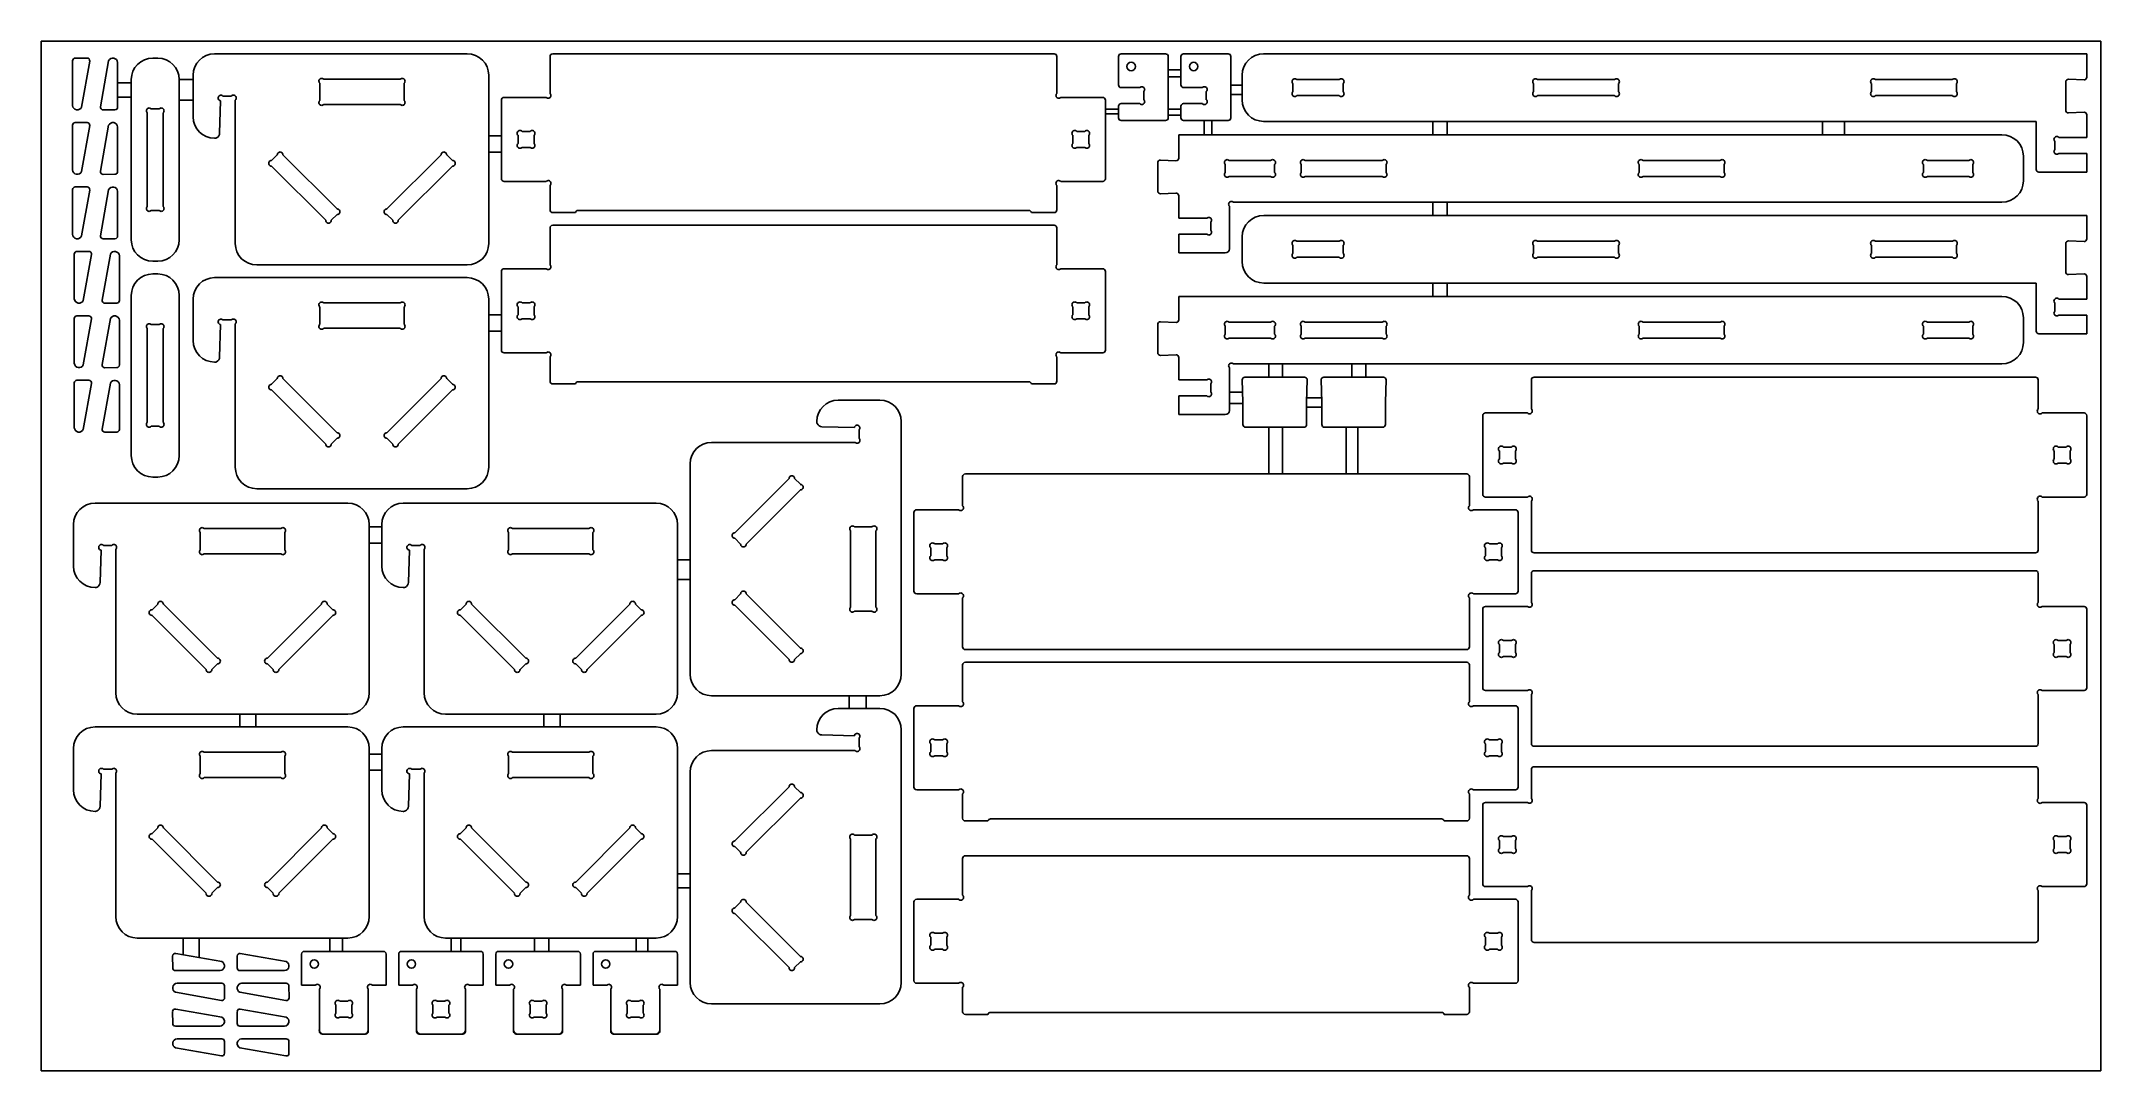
# Model space of a CAD drawing. Extents: x -328.4 to -232.4, y 386 to 434.
import ezdxf

# ---------------------------------------------------------------- set-up
doc = ezdxf.new("R2010")
doc.units = 0
doc.header["$MEASUREMENT"] = 0
doc.layers.get('0').update_dxf_attribs({"linetype": 'CONTINUOUS'})

msp = doc.modelspace()

# ---------------------------------------------------------------- linework, layer by layer
at = {"color": 116, "linetype": 'CONTINUOUS'}
for p, q in [((-328.369, 386.005), (-328.369, 434.005)), ((-328.369, 434.005), (-232.369, 434.005)), ((-232.369, 386.005), (-232.369, 434.005)), ((-328.369, 386.005), (-232.369, 386.005))]:
    msp.add_line(p, q, dxfattribs=at)
for p, q in [((-326.907, 433.093), (-326.907, 431.006)), ((-326.232, 433.22), (-326.783, 433.218)), ((-326.486, 430.932), (-326.109, 433.073)), ((-325.226, 433.089), (-325.604, 430.947)), ((-324.805, 430.928), (-324.805, 433.015)), ((-326.907, 430.088), (-326.907, 428.002)), ((-326.232, 430.216), (-326.783, 430.213)), ((-325.226, 430.084), (-325.604, 427.943)), ((-325.48, 430.8), (-324.93, 430.803)), ((-326.486, 427.927), (-326.109, 430.069)), ((-324.805, 427.924), (-324.805, 430.01)), ((-326.232, 427.211), (-326.783, 427.209)), ((-325.48, 427.796), (-324.93, 427.799)), ((-326.907, 427.084), (-326.907, 424.997)), ((-326.486, 424.923), (-326.109, 427.065)), ((-325.226, 427.08), (-325.604, 424.938)), ((-324.805, 424.919), (-324.805, 427.006)), ((-325.48, 424.792), (-324.93, 424.794)), ((-326.826, 424.08), (-326.826, 421.993)), ((-326.151, 424.207), (-326.702, 424.205)), ((-326.405, 421.919), (-326.027, 424.06)), ((-325.145, 424.076), (-325.523, 421.934)), ((-324.724, 421.915), (-324.724, 424.002)), ((-325.399, 421.787), (-324.848, 421.79)), ((-326.826, 421.075), (-326.826, 418.989)), ((-326.151, 421.203), (-326.702, 421.2)), ((-326.405, 418.914), (-326.027, 421.056)), ((-325.145, 421.071), (-325.523, 418.93)), ((-324.724, 418.911), (-324.724, 420.997)), ((-325.399, 418.783), (-324.848, 418.786)), ((-326.826, 418.071), (-326.826, 415.984)), ((-326.151, 418.198), (-326.702, 418.196)), ((-326.405, 415.91), (-326.027, 418.052)), ((-325.145, 418.067), (-325.523, 415.925)), ((-324.724, 415.906), (-324.724, 417.993)), ((-325.399, 415.779), (-324.848, 415.781)), ((-322.241, 391.351), (-322.239, 390.801)), ((-319.953, 391.097), (-322.094, 391.475)), ((-319.237, 391.351), (-319.235, 390.801)), ((-316.949, 391.097), (-319.091, 391.475)), ((-322.114, 390.676), (-320.027, 390.676)), ((-319.949, 390.086), (-322.036, 390.086)), ((-319.821, 389.411), (-319.824, 389.961)), ((-319.11, 390.676), (-317.023, 390.676)), ((-316.945, 390.086), (-319.032, 390.086)), ((-316.818, 389.411), (-316.82, 389.961)), ((-322.11, 389.665), (-319.968, 389.287)), ((-319.954, 388.508), (-322.096, 388.886)), ((-319.106, 389.665), (-316.964, 389.287)), ((-316.95, 388.508), (-319.092, 388.886)), ((-322.242, 388.762), (-322.24, 388.212)), ((-322.115, 388.087), (-320.028, 388.087)), ((-319.238, 388.762), (-319.236, 388.212)), ((-319.111, 388.087), (-317.024, 388.087)), ((-322.111, 387.076), (-319.969, 386.698)), ((-319.95, 387.497), (-322.037, 387.497)), ((-319.822, 386.822), (-319.825, 387.372)), ((-319.107, 387.076), (-316.965, 386.698)), ((-316.946, 387.497), (-319.033, 387.497)), ((-316.819, 386.822), (-316.821, 387.372))]:
    msp.add_line(p, q)
at = {"color": 7, "linetype": 'CONTINUOUS'}
for p, q in [((-322.937, 433.217), (-323.172, 433.217)), ((-304.652, 433.289), (-304.652, 431.57)), ((-281.156, 433.414), (-304.527, 433.414)), ((-281.032, 431.57), (-281.032, 433.289)), ((-278.156, 433.289), (-278.156, 431.965)), ((-275.959, 433.414), (-278.031, 433.414)), ((-275.834, 430.432), (-275.834, 433.289)), ((-275.243, 433.289), (-275.243, 431.965)), ((-273.045, 433.414), (-275.118, 433.414)), ((-272.92, 430.432), (-272.92, 433.289)), ((-233.022, 433.414), (-271.389, 433.414)), ((-233.022, 432.324), (-233.022, 433.414)), ((-324.172, 432.217), (-324.172, 424.747)), ((-321.937, 424.747), (-321.937, 432.217)), ((-315.385, 431.236), (-315.385, 432.05)), ((-315.201, 432.233), (-311.632, 432.233)), ((-311.448, 432.05), (-311.448, 431.236)), ((-272.388, 432.415), (-272.388, 431.265)), ((-270.026, 431.651), (-270.026, 432.028)), ((-269.843, 432.212), (-267.866, 432.212)), ((-267.682, 432.028), (-267.682, 431.651)), ((-258.807, 431.651), (-258.807, 432.028)), ((-258.623, 432.212), (-255.032, 432.212)), ((-254.848, 432.028), (-254.848, 431.651)), ((-243.06, 431.651), (-243.06, 432.028)), ((-242.877, 432.212), (-239.285, 432.212)), ((-239.102, 432.028), (-239.102, 431.651)), ((-234.006, 430.789), (-234.006, 432.103)), ((-233.876, 432.228), (-233.152, 432.199)), ((-311.632, 431.052), (-315.201, 431.052)), ((-306.919, 431.261), (-306.919, 427.592)), ((-304.835, 431.386), (-306.794, 431.386)), ((-278.889, 431.386), (-280.848, 431.386)), ((-278.764, 427.592), (-278.764, 431.261)), ((-278.031, 431.84), (-277.159, 431.84)), ((-277.159, 431.095), (-278.031, 431.095)), ((-276.975, 431.656), (-276.975, 431.278)), ((-275.118, 431.84), (-274.246, 431.84)), ((-274.246, 431.095), (-275.118, 431.095)), ((-274.062, 431.656), (-274.062, 431.278)), ((-267.866, 431.467), (-269.843, 431.467)), ((-255.032, 431.467), (-258.623, 431.467)), ((-239.285, 431.467), (-242.877, 431.467)), ((-323.427, 430.669), (-323.427, 426.295)), ((-322.866, 430.853), (-323.243, 430.853)), ((-322.682, 426.295), (-322.682, 430.669)), ((-278.156, 430.97), (-278.156, 430.432)), ((-278.031, 430.307), (-275.959, 430.307)), ((-275.243, 430.97), (-275.243, 430.432)), ((-275.118, 430.307), (-273.045, 430.307)), ((-271.389, 430.265), (-235.384, 430.265)), ((-235.384, 430.265), (-235.384, 428.028)), ((-233.152, 430.693), (-233.876, 430.664)), ((-233.022, 429.52), (-233.022, 430.568)), ((-306.142, 429.616), (-306.142, 429.238)), ((-305.58, 429.799), (-305.958, 429.799)), ((-305.397, 429.238), (-305.397, 429.616)), ((-280.286, 429.616), (-280.286, 429.238)), ((-279.725, 429.799), (-280.103, 429.799)), ((-279.541, 429.238), (-279.541, 429.616)), ((-275.345, 428.556), (-275.345, 429.646)), ((-275.345, 429.646), (-236.978, 429.646)), ((-234.512, 428.959), (-234.512, 429.336)), ((-234.328, 429.52), (-233.022, 429.52)), ((-317.631, 428.441), (-317.364, 428.708)), ((-315.107, 425.657), (-317.631, 428.181)), ((-317.104, 428.708), (-314.58, 426.184)), ((-312.252, 426.184), (-309.729, 428.708)), ((-309.202, 428.181), (-311.726, 425.657)), ((-309.469, 428.708), (-309.202, 428.441)), ((-305.958, 429.054), (-305.58, 429.054)), ((-280.103, 429.054), (-279.725, 429.054)), ((-276.329, 427.02), (-276.329, 428.335)), ((-276.199, 428.46), (-275.475, 428.431)), ((-273.179, 428.26), (-273.179, 427.882)), ((-271.062, 428.444), (-272.996, 428.444)), ((-270.879, 427.882), (-270.879, 428.26)), ((-269.636, 428.26), (-269.636, 427.883)), ((-265.862, 428.444), (-269.453, 428.444)), ((-265.678, 427.883), (-265.678, 428.26)), ((-253.89, 428.26), (-253.89, 427.883)), ((-250.115, 428.444), (-253.706, 428.444)), ((-249.931, 427.883), (-249.931, 428.26)), ((-240.641, 428.26), (-240.641, 427.882)), ((-238.524, 428.444), (-240.457, 428.444)), ((-238.34, 427.882), (-238.34, 428.26)), ((-235.978, 428.646), (-235.978, 427.497)), ((-233.022, 428.775), (-234.328, 428.775)), ((-233.022, 427.903), (-233.022, 428.775)), ((-306.794, 427.467), (-304.835, 427.467)), ((-304.652, 427.284), (-304.652, 426.141)), ((-281.032, 426.141), (-281.032, 427.284)), ((-280.848, 427.467), (-278.889, 427.467)), ((-272.996, 427.699), (-271.062, 427.699)), ((-269.453, 427.699), (-265.862, 427.699)), ((-253.706, 427.699), (-250.115, 427.699)), ((-240.457, 427.699), (-238.524, 427.699)), ((-235.259, 427.903), (-233.022, 427.903)), ((-275.475, 426.925), (-276.199, 426.895)), ((-275.345, 425.752), (-275.345, 426.8)), ((-272.983, 426.313), (-272.983, 424.331)), ((-236.978, 426.497), (-272.799, 426.497)), ((-323.243, 426.111), (-322.866, 426.111)), ((-314.58, 425.924), (-314.847, 425.657)), ((-311.986, 425.657), (-312.252, 425.924)), ((-304.652, 425.3), (-304.652, 423.58)), ((-304.527, 426.016), (-303.471, 426.016)), ((-281.156, 425.425), (-304.527, 425.425)), ((-303.348, 426.114), (-282.335, 426.114)), ((-282.213, 426.016), (-281.156, 426.016)), ((-281.032, 423.58), (-281.032, 425.3)), ((-274.038, 425.752), (-275.345, 425.752)), ((-273.855, 425.19), (-273.855, 425.568)), ((-233.021, 425.877), (-271.388, 425.877)), ((-233.021, 424.787), (-233.021, 425.877)), ((-275.345, 424.135), (-275.345, 425.007)), ((-275.345, 425.007), (-274.038, 425.007)), ((-272.388, 424.878), (-272.388, 423.728)), ((-270.026, 424.114), (-270.026, 424.491)), ((-269.842, 424.675), (-267.865, 424.675)), ((-267.681, 424.491), (-267.681, 424.114)), ((-258.806, 424.114), (-258.806, 424.491)), ((-258.622, 424.675), (-255.031, 424.675)), ((-254.848, 424.491), (-254.848, 424.114)), ((-243.06, 424.114), (-243.06, 424.491)), ((-242.876, 424.675), (-239.285, 424.675)), ((-239.101, 424.491), (-239.101, 424.114)), ((-234.005, 423.252), (-234.005, 424.566)), ((-233.875, 424.691), (-233.151, 424.662)), ((-323.172, 423.747), (-322.937, 423.747)), ((-304.835, 423.396), (-306.794, 423.396)), ((-278.889, 423.396), (-280.848, 423.396)), ((-273.179, 424.135), (-275.345, 424.135)), ((-267.865, 423.93), (-269.842, 423.93)), ((-255.031, 423.93), (-258.622, 423.93)), ((-239.285, 423.93), (-242.876, 423.93)), ((-322.937, 423.156), (-323.172, 423.156)), ((-306.919, 423.272), (-306.919, 419.603)), ((-278.764, 419.603), (-278.764, 423.272)), ((-271.388, 422.728), (-235.383, 422.728)), ((-235.383, 422.728), (-235.383, 420.491)), ((-233.151, 423.156), (-233.875, 423.127)), ((-233.021, 421.983), (-233.021, 423.031)), ((-324.172, 422.156), (-324.172, 414.686)), ((-321.937, 414.686), (-321.937, 422.156)), ((-315.385, 420.803), (-315.385, 421.616)), ((-315.201, 421.8), (-311.632, 421.8)), ((-311.448, 421.616), (-311.448, 420.803)), ((-306.142, 421.626), (-306.142, 421.248)), ((-305.58, 421.81), (-305.958, 421.81)), ((-305.397, 421.248), (-305.397, 421.626)), ((-280.286, 421.626), (-280.286, 421.248)), ((-279.725, 421.81), (-280.103, 421.81)), ((-279.541, 421.248), (-279.541, 421.626)), ((-275.344, 421.018), (-275.344, 422.109)), ((-275.344, 422.109), (-236.977, 422.109)), ((-234.511, 421.422), (-234.511, 421.799)), ((-234.327, 421.983), (-233.021, 421.983)), ((-323.427, 420.608), (-323.427, 416.234)), ((-322.866, 420.792), (-323.243, 420.792)), ((-322.682, 416.234), (-322.682, 420.608)), ((-311.632, 420.619), (-315.201, 420.619)), ((-305.958, 421.064), (-305.58, 421.064)), ((-280.103, 421.064), (-279.725, 421.064)), ((-276.328, 419.483), (-276.328, 420.798)), ((-276.198, 420.923), (-275.474, 420.894)), ((-273.179, 420.723), (-273.179, 420.345)), ((-271.062, 420.907), (-272.995, 420.907)), ((-270.878, 420.345), (-270.878, 420.723)), ((-269.636, 420.723), (-269.636, 420.346)), ((-265.861, 420.907), (-269.452, 420.907)), ((-265.677, 420.346), (-265.677, 420.723)), ((-253.889, 420.723), (-253.889, 420.346)), ((-250.114, 420.907), (-253.705, 420.907)), ((-249.93, 420.346), (-249.93, 420.723)), ((-240.64, 420.723), (-240.64, 420.345)), ((-238.523, 420.907), (-240.457, 420.907)), ((-238.339, 420.345), (-238.339, 420.723)), ((-235.977, 421.109), (-235.977, 419.959)), ((-233.021, 421.238), (-234.327, 421.238)), ((-233.021, 420.366), (-233.021, 421.238)), ((-272.995, 420.162), (-271.062, 420.162)), ((-269.452, 420.162), (-265.861, 420.162)), ((-253.705, 420.162), (-250.114, 420.162)), ((-240.457, 420.162), (-238.523, 420.162)), ((-235.258, 420.366), (-233.021, 420.366)), ((-306.794, 419.478), (-304.835, 419.478)), ((-304.652, 419.294), (-304.652, 418.151)), ((-281.032, 418.151), (-281.032, 419.294)), ((-280.848, 419.478), (-278.889, 419.478)), ((-275.474, 419.388), (-276.198, 419.358)), ((-275.344, 418.215), (-275.344, 419.263)), ((-272.982, 418.776), (-272.982, 416.794)), ((-236.977, 418.96), (-272.798, 418.96)), ((-317.631, 418.008), (-317.364, 418.274)), ((-315.107, 415.224), (-317.631, 417.748)), ((-317.104, 418.274), (-314.58, 415.751)), ((-312.252, 415.751), (-309.729, 418.274)), ((-309.202, 417.748), (-311.726, 415.224)), ((-309.469, 418.274), (-309.202, 418.008)), ((-304.527, 418.026), (-303.471, 418.026)), ((-303.348, 418.125), (-282.335, 418.125)), ((-282.213, 418.026), (-281.156, 418.026)), ((-274.038, 418.215), (-275.344, 418.215)), ((-273.854, 417.653), (-273.854, 418.031)), ((-272.388, 418.211), (-272.353, 417.173)), ((-269.48, 418.34), (-272.263, 418.34)), ((-269.39, 417.173), (-269.355, 418.211)), ((-268.713, 418.211), (-268.678, 417.173)), ((-265.805, 418.34), (-268.588, 418.34)), ((-265.716, 417.173), (-265.681, 418.211)), ((-258.911, 418.215), (-258.911, 416.856)), ((-235.416, 418.34), (-258.786, 418.34)), ((-235.291, 416.856), (-235.291, 418.215)), ((-275.344, 416.598), (-275.344, 417.47)), ((-275.344, 417.47), (-274.038, 417.47)), ((-272.353, 417.173), (-272.353, 416.132)), ((-269.39, 416.132), (-269.39, 417.173)), ((-268.678, 417.173), (-268.678, 416.132)), ((-265.716, 416.132), (-265.716, 417.173)), ((-259.094, 416.672), (-261.053, 416.672)), ((-233.148, 416.672), (-235.107, 416.672)), ((-323.243, 416.05), (-322.866, 416.05)), ((-273.179, 416.598), (-275.344, 416.598)), ((-272.228, 416.007), (-269.515, 416.007)), ((-268.553, 416.007), (-265.841, 416.007)), ((-261.178, 416.547), (-261.178, 412.878)), ((-233.023, 412.878), (-233.023, 416.547)), ((-314.58, 415.491), (-314.847, 415.224)), ((-311.986, 415.224), (-312.252, 415.491)), ((-260.401, 414.901), (-260.401, 414.524)), ((-259.839, 415.085), (-260.217, 415.085)), ((-259.656, 414.524), (-259.656, 414.901)), ((-234.546, 414.901), (-234.546, 414.524)), ((-233.984, 415.085), (-234.362, 415.085)), ((-233.8, 414.524), (-233.8, 414.901)), ((-261.924, 413.831), (-285.294, 413.831)), ((-260.217, 414.34), (-259.839, 414.34)), ((-234.362, 414.34), (-233.984, 414.34)), ((-323.172, 413.686), (-322.937, 413.686)), ((-296.036, 411.089), (-293.512, 413.613)), ((-292.985, 413.086), (-295.509, 410.562)), ((-293.252, 413.613), (-292.985, 413.346)), ((-285.419, 413.706), (-285.419, 412.346)), ((-261.799, 412.346), (-261.799, 413.706)), ((-287.687, 412.037), (-287.687, 408.368)), ((-285.603, 412.162), (-287.562, 412.162)), ((-259.657, 412.162), (-261.615, 412.162)), ((-261.053, 412.753), (-259.094, 412.753)), ((-259.532, 408.368), (-259.532, 412.037)), ((-258.911, 412.569), (-258.911, 410.277)), ((-235.291, 410.277), (-235.291, 412.569)), ((-235.107, 412.753), (-233.148, 412.753)), ((-320.956, 410.291), (-320.956, 411.104)), ((-320.772, 411.288), (-317.203, 411.288)), ((-317.019, 411.104), (-317.019, 410.291)), ((-306.585, 410.291), (-306.585, 411.104)), ((-306.402, 411.288), (-302.833, 411.288)), ((-302.649, 411.104), (-302.649, 410.291)), ((-290.641, 407.614), (-290.641, 411.183)), ((-290.457, 411.367), (-289.643, 411.367)), ((-289.46, 411.183), (-289.46, 407.614)), ((-317.203, 410.107), (-320.772, 410.107)), ((-302.833, 410.107), (-306.402, 410.107)), ((-295.769, 410.562), (-296.036, 410.829)), ((-286.909, 410.391), (-286.909, 410.014)), ((-286.348, 410.575), (-286.725, 410.575)), ((-286.164, 410.014), (-286.164, 410.391)), ((-261.054, 410.391), (-261.054, 410.014)), ((-260.493, 410.575), (-260.87, 410.575)), ((-260.309, 410.014), (-260.309, 410.391)), ((-258.786, 410.152), (-235.416, 410.152)), ((-286.725, 409.83), (-286.348, 409.83)), ((-260.87, 409.83), (-260.493, 409.83)), ((-258.911, 409.196), (-258.911, 407.836)), ((-235.416, 409.321), (-258.786, 409.321)), ((-235.291, 407.836), (-235.291, 409.196)), ((-296.036, 407.968), (-295.769, 408.235)), ((-295.509, 408.235), (-292.985, 405.711)), ((-287.562, 408.243), (-285.603, 408.243)), ((-285.419, 408.059), (-285.419, 405.767)), ((-261.799, 405.767), (-261.799, 408.059)), ((-261.615, 408.243), (-259.657, 408.243)), ((-323.202, 407.495), (-322.935, 407.762)), ((-320.678, 404.712), (-323.202, 407.235)), ((-322.675, 407.762), (-320.151, 405.239)), ((-317.823, 405.239), (-315.3, 407.762)), ((-314.773, 407.235), (-317.297, 404.712)), ((-315.04, 407.762), (-314.773, 407.495)), ((-308.831, 407.495), (-308.565, 407.762)), ((-306.308, 404.712), (-308.831, 407.235)), ((-308.305, 407.762), (-305.781, 405.239)), ((-303.453, 405.239), (-300.93, 407.762)), ((-300.403, 407.235), (-302.926, 404.712)), ((-300.67, 407.762), (-300.403, 407.495)), ((-293.512, 405.184), (-296.036, 407.708)), ((-289.643, 407.43), (-290.457, 407.43)), ((-261.178, 407.527), (-261.178, 403.858)), ((-259.094, 407.652), (-261.053, 407.652)), ((-233.148, 407.652), (-235.107, 407.652)), ((-233.023, 403.858), (-233.023, 407.527)), ((-292.985, 405.451), (-293.252, 405.184)), ((-285.294, 405.642), (-261.924, 405.642)), ((-260.401, 405.882), (-260.401, 405.504)), ((-259.839, 406.065), (-260.217, 406.065)), ((-260.217, 405.32), (-259.839, 405.32)), ((-259.656, 405.504), (-259.656, 405.882)), ((-234.546, 405.882), (-234.546, 405.504)), ((-233.984, 406.065), (-234.362, 406.065)), ((-234.362, 405.32), (-233.984, 405.32)), ((-233.8, 405.504), (-233.8, 405.882)), ((-320.151, 404.979), (-320.418, 404.712)), ((-317.556, 404.712), (-317.823, 404.979)), ((-305.781, 404.979), (-306.048, 404.712)), ((-303.186, 404.712), (-303.453, 404.979)), ((-285.419, 404.926), (-285.419, 403.207)), ((-261.924, 405.051), (-285.294, 405.051)), ((-261.799, 403.207), (-261.799, 404.926)), ((-261.053, 403.733), (-259.094, 403.733)), ((-258.911, 403.55), (-258.911, 401.257)), ((-235.291, 401.257), (-235.291, 403.55)), ((-235.107, 403.733), (-233.148, 403.733)), ((-287.687, 402.898), (-287.687, 399.229)), ((-285.603, 403.023), (-287.562, 403.023)), ((-259.657, 403.023), (-261.615, 403.023)), ((-259.532, 399.229), (-259.532, 402.898)), ((-286.348, 401.436), (-286.725, 401.436)), ((-260.493, 401.436), (-260.87, 401.436)), ((-320.956, 399.858), (-320.956, 400.671)), ((-320.772, 400.855), (-317.203, 400.855)), ((-317.019, 400.671), (-317.019, 399.858)), ((-306.585, 399.858), (-306.585, 400.671)), ((-306.402, 400.855), (-302.833, 400.855)), ((-302.649, 400.671), (-302.649, 399.858)), ((-286.909, 401.252), (-286.909, 400.875)), ((-286.725, 400.691), (-286.348, 400.691)), ((-286.164, 400.875), (-286.164, 401.252)), ((-261.054, 401.252), (-261.054, 400.875)), ((-260.87, 400.691), (-260.493, 400.691)), ((-260.309, 400.875), (-260.309, 401.252)), ((-258.786, 401.132), (-235.416, 401.132)), ((-317.203, 399.674), (-320.772, 399.674)), ((-302.833, 399.674), (-306.402, 399.674)), ((-258.911, 400.056), (-258.911, 398.697)), ((-235.416, 400.181), (-258.786, 400.181)), ((-235.291, 398.697), (-235.291, 400.056)), ((-296.036, 396.719), (-293.512, 399.243)), ((-292.985, 398.716), (-295.509, 396.192)), ((-293.252, 399.243), (-292.985, 398.976)), ((-287.562, 399.104), (-285.603, 399.104)), ((-285.419, 398.92), (-285.419, 397.777)), ((-261.799, 397.777), (-261.799, 398.92)), ((-261.615, 399.104), (-259.657, 399.104)), ((-259.094, 398.513), (-261.053, 398.513)), ((-233.148, 398.513), (-235.107, 398.513)), ((-285.294, 397.652), (-284.238, 397.652)), ((-284.116, 397.751), (-263.102, 397.751)), ((-262.98, 397.652), (-261.924, 397.652)), ((-261.178, 398.388), (-261.178, 394.719)), ((-233.023, 394.719), (-233.023, 398.388)), ((-323.202, 397.062), (-322.935, 397.329)), ((-320.678, 394.279), (-323.202, 396.802)), ((-322.675, 397.329), (-320.151, 394.806)), ((-317.823, 394.806), (-315.3, 397.329)), ((-314.773, 396.802), (-317.297, 394.279)), ((-315.04, 397.329), (-314.773, 397.062)), ((-308.831, 397.062), (-308.565, 397.329)), ((-306.308, 394.279), (-308.831, 396.802)), ((-308.305, 397.329), (-305.781, 394.806)), ((-303.453, 394.806), (-300.93, 397.329)), ((-300.403, 396.802), (-302.926, 394.279)), ((-300.67, 397.329), (-300.403, 397.062)), ((-290.641, 393.244), (-290.641, 396.813)), ((-290.457, 396.997), (-289.643, 396.997)), ((-289.46, 396.813), (-289.46, 393.244)), ((-260.401, 396.742), (-260.401, 396.365)), ((-259.839, 396.926), (-260.217, 396.926)), ((-259.656, 396.365), (-259.656, 396.742)), ((-234.546, 396.742), (-234.546, 396.365)), ((-233.984, 396.926), (-234.362, 396.926)), ((-233.8, 396.365), (-233.8, 396.742)), ((-295.769, 396.192), (-296.036, 396.459)), ((-285.419, 395.906), (-285.419, 394.187)), ((-261.924, 396.031), (-285.294, 396.031)), ((-261.799, 394.187), (-261.799, 395.906)), ((-260.217, 396.181), (-259.839, 396.181)), ((-234.362, 396.181), (-233.984, 396.181)), ((-261.053, 394.594), (-259.094, 394.594)), ((-235.107, 394.594), (-233.148, 394.594)), ((-320.151, 394.546), (-320.418, 394.279)), ((-317.556, 394.279), (-317.823, 394.546)), ((-305.781, 394.546), (-306.048, 394.279)), ((-303.186, 394.279), (-303.453, 394.546)), ((-296.036, 393.598), (-295.769, 393.864)), ((-295.509, 393.864), (-292.985, 391.341)), ((-287.687, 393.878), (-287.687, 390.209)), ((-285.603, 394.003), (-287.562, 394.003)), ((-259.657, 394.003), (-261.615, 394.003)), ((-259.532, 390.209), (-259.532, 393.878)), ((-258.911, 394.41), (-258.911, 392.118)), ((-235.291, 392.118), (-235.291, 394.41)), ((-293.512, 390.814), (-296.036, 393.338)), ((-289.643, 393.06), (-290.457, 393.06)), ((-286.909, 392.232), (-286.909, 391.855)), ((-286.348, 392.416), (-286.725, 392.416)), ((-286.164, 391.855), (-286.164, 392.232)), ((-261.054, 392.232), (-261.054, 391.855)), ((-260.493, 392.416), (-260.87, 392.416)), ((-260.309, 391.855), (-260.309, 392.232)), ((-258.786, 391.993), (-235.416, 391.993)), ((-316.231, 391.45), (-316.231, 390)), ((-312.419, 391.575), (-316.106, 391.575)), ((-312.294, 390), (-312.294, 391.45)), ((-311.704, 391.45), (-311.704, 390)), ((-307.892, 391.575), (-311.579, 391.575)), ((-307.767, 390), (-307.767, 391.45)), ((-307.176, 391.45), (-307.176, 390)), ((-303.364, 391.575), (-307.051, 391.575)), ((-303.239, 390), (-303.239, 391.45)), ((-302.648, 391.45), (-302.648, 390)), ((-298.837, 391.575), (-302.523, 391.575)), ((-298.712, 390), (-298.712, 391.45)), ((-292.985, 391.081), (-293.252, 390.814)), ((-286.725, 391.671), (-286.348, 391.671)), ((-260.87, 391.671), (-260.493, 391.671)), ((-316.231, 390), (-315.588, 390)), ((-315.404, 389.816), (-315.404, 387.842)), ((-313.121, 387.842), (-313.121, 389.816)), ((-312.937, 390), (-312.294, 390)), ((-311.704, 390), (-311.061, 390)), ((-310.877, 389.816), (-310.877, 387.842)), ((-308.594, 387.842), (-308.594, 389.816)), ((-308.41, 390), (-307.767, 390)), ((-307.176, 390), (-306.533, 390)), ((-306.349, 389.816), (-306.349, 387.842)), ((-304.066, 387.842), (-304.066, 389.816)), ((-303.882, 390), (-303.239, 390)), ((-302.648, 390), (-302.005, 390)), ((-301.822, 389.816), (-301.822, 387.842)), ((-299.538, 387.842), (-299.538, 389.816)), ((-299.355, 390), (-298.712, 390)), ((-287.562, 390.084), (-285.603, 390.084)), ((-285.419, 389.9), (-285.419, 388.758)), ((-261.799, 388.758), (-261.799, 389.9)), ((-261.615, 390.084), (-259.657, 390.084)), ((-314.635, 389.071), (-314.635, 388.694)), ((-314.074, 389.255), (-314.452, 389.255)), ((-313.89, 388.694), (-313.89, 389.071)), ((-310.108, 389.071), (-310.108, 388.694)), ((-309.546, 389.255), (-309.924, 389.255)), ((-309.363, 388.694), (-309.363, 389.071)), ((-305.58, 389.071), (-305.58, 388.694)), ((-305.019, 389.255), (-305.396, 389.255)), ((-304.835, 388.694), (-304.835, 389.071)), ((-301.053, 389.071), (-301.053, 388.694)), ((-300.491, 389.255), (-300.869, 389.255)), ((-300.308, 388.694), (-300.308, 389.071)), ((-314.452, 388.51), (-314.074, 388.51)), ((-309.924, 388.51), (-309.546, 388.51)), ((-305.396, 388.51), (-305.019, 388.51)), ((-300.869, 388.51), (-300.491, 388.51)), ((-285.294, 388.633), (-284.238, 388.633)), ((-284.116, 388.731), (-263.102, 388.731)), ((-262.98, 388.633), (-261.924, 388.633)), ((-315.279, 387.717), (-313.246, 387.717)), ((-315.208, 387.716), (-313.318, 387.716)), ((-310.752, 387.717), (-308.719, 387.717)), ((-310.68, 387.716), (-308.79, 387.716)), ((-306.224, 387.717), (-304.191, 387.717)), ((-306.153, 387.716), (-304.263, 387.716)), ((-301.697, 387.717), (-299.663, 387.717)), ((-301.625, 387.716), (-299.735, 387.716))]:
    msp.add_line(p, q, dxfattribs=at)
at = {"linetype": 'CONTINUOUS'}
for p, q in [((-308.511, 433.414), (-320.29, 433.414)), ((-324.805, 432.068), (-324.215, 432.068)), ((-321.937, 432.217), (-321.29, 432.217)), ((-321.29, 432.414), (-321.29, 430.478)), ((-307.511, 424.573), (-307.511, 432.414)), ((-275.834, 432.662), (-275.243, 432.662)), ((-275.243, 432.344), (-275.834, 432.344)), ((-324.215, 431.388), (-324.805, 431.388)), ((-321.29, 431.262), (-321.937, 431.262)), ((-320.052, 429.715), (-320.007, 431.225)), ((-319.898, 431.446), (-319.505, 431.446)), ((-319.321, 431.262), (-319.321, 424.573)), ((-272.92, 431.948), (-272.392, 431.948)), ((-272.392, 431.513), (-272.92, 431.513)), ((-278.763, 430.83), (-278.156, 430.83)), ((-278.156, 430.613), (-278.763, 430.613)), ((-275.834, 430.83), (-275.243, 430.83)), ((-275.243, 430.562), (-275.834, 430.562)), ((-274.168, 429.646), (-274.168, 430.307)), ((-273.798, 430.307), (-273.798, 429.646)), ((-263.511, 429.646), (-263.511, 430.265)), ((-262.839, 430.265), (-262.839, 429.646)), ((-245.337, 429.646), (-245.337, 430.265)), ((-244.31, 430.265), (-244.31, 429.646)), ((-320.29, 429.478), (-320.279, 429.478)), ((-307.511, 429.586), (-306.92, 429.586)), ((-306.92, 428.836), (-307.511, 428.836)), ((-263.511, 425.877), (-263.511, 426.496)), ((-262.839, 426.496), (-262.839, 425.877)), ((-318.321, 423.573), (-308.511, 423.573)), ((-308.511, 422.981), (-320.29, 422.981)), ((-263.511, 422.109), (-263.511, 422.728)), ((-262.839, 422.728), (-262.839, 422.109)), ((-321.29, 421.981), (-321.29, 420.045)), ((-307.511, 414.14), (-307.511, 421.981)), ((-320.052, 419.282), (-320.007, 420.792)), ((-319.898, 421.013), (-319.505, 421.013)), ((-319.321, 420.829), (-319.321, 414.14)), ((-307.511, 421.242), (-306.92, 421.242)), ((-306.92, 420.492), (-307.511, 420.492)), ((-320.29, 419.045), (-320.279, 419.045)), ((-271.147, 418.34), (-271.147, 418.959)), ((-270.508, 418.959), (-270.508, 418.34)), ((-267.272, 418.34), (-267.272, 418.959)), ((-266.619, 418.959), (-266.619, 418.34)), ((-272.982, 417.638), (-272.368, 417.638)), ((-289.279, 417.272), (-291.215, 417.272)), ((-272.353, 417.12), (-272.982, 417.12)), ((-268.678, 416.94), (-269.39, 416.94)), ((-269.383, 417.379), (-268.685, 417.379)), ((-292.215, 416.272), (-292.215, 416.261)), ((-291.978, 416.034), (-290.468, 415.989)), ((-290.247, 415.88), (-290.247, 415.487)), ((-288.279, 404.493), (-288.279, 416.272)), ((-271.147, 413.831), (-271.147, 416.007)), ((-270.508, 416.007), (-270.508, 413.831)), ((-267.54, 413.831), (-267.54, 416.007)), ((-267.005, 416.007), (-267.005, 413.831)), ((-290.431, 415.303), (-297.12, 415.303)), ((-298.12, 414.303), (-298.12, 404.493)), ((-318.321, 413.14), (-308.511, 413.14)), ((-314.082, 412.469), (-325.861, 412.469)), ((-299.712, 412.469), (-311.491, 412.469)), ((-326.861, 411.469), (-326.861, 409.532)), ((-313.082, 403.627), (-313.082, 411.469)), ((-313.082, 411.359), (-312.491, 411.359)), ((-312.49, 411.469), (-312.49, 409.532)), ((-298.712, 403.627), (-298.712, 411.469)), ((-325.623, 408.77), (-325.578, 410.28)), ((-325.469, 410.501), (-325.076, 410.501)), ((-324.892, 410.317), (-324.892, 403.627)), ((-312.491, 410.609), (-313.082, 410.609)), ((-311.253, 408.77), (-311.208, 410.28)), ((-311.099, 410.501), (-310.706, 410.501)), ((-310.522, 410.317), (-310.522, 403.627)), ((-298.712, 409.828), (-298.121, 409.828)), ((-325.861, 408.532), (-325.849, 408.532)), ((-311.491, 408.532), (-311.479, 408.532)), ((-298.121, 408.915), (-298.712, 408.915)), ((-297.12, 403.493), (-289.279, 403.493)), ((-290.703, 402.902), (-290.703, 403.493)), ((-289.912, 403.493), (-289.912, 402.902)), ((-323.892, 402.627), (-314.082, 402.627)), ((-319.115, 402.036), (-319.115, 402.627)), ((-318.365, 402.627), (-318.365, 402.036)), ((-309.522, 402.627), (-299.712, 402.627)), ((-304.934, 402.036), (-304.934, 402.627)), ((-304.184, 402.627), (-304.184, 402.036)), ((-289.279, 402.902), (-291.215, 402.902)), ((-314.082, 402.036), (-325.861, 402.036)), ((-299.712, 402.036), (-311.491, 402.036)), ((-292.215, 401.902), (-292.215, 401.89)), ((-291.978, 401.664), (-290.468, 401.619)), ((-290.247, 401.51), (-290.247, 401.117)), ((-288.279, 390.123), (-288.279, 401.902)), ((-326.861, 401.036), (-326.861, 399.099)), ((-313.082, 393.194), (-313.082, 401.036)), ((-313.082, 400.77), (-312.491, 400.77)), ((-312.49, 401.036), (-312.49, 399.099)), ((-298.712, 393.194), (-298.712, 401.036)), ((-290.431, 400.933), (-297.12, 400.933)), ((-325.623, 398.337), (-325.578, 399.847)), ((-325.469, 400.068), (-325.076, 400.068)), ((-324.892, 399.884), (-324.892, 393.194)), ((-312.491, 400.02), (-313.082, 400.02)), ((-311.253, 398.337), (-311.208, 399.847)), ((-311.099, 400.068), (-310.706, 400.068)), ((-310.522, 399.884), (-310.522, 393.194)), ((-298.12, 399.933), (-298.12, 390.123)), ((-325.861, 398.099), (-325.849, 398.099)), ((-311.491, 398.099), (-311.479, 398.099)), ((-298.712, 395.186), (-298.121, 395.186)), ((-298.121, 394.53), (-298.712, 394.53)), ((-323.892, 392.194), (-314.082, 392.194)), ((-321.751, 391.414), (-321.751, 392.194)), ((-321.001, 392.194), (-321.001, 391.282)), ((-314.91, 391.575), (-314.91, 392.194)), ((-314.324, 392.194), (-314.324, 391.575)), ((-309.522, 392.194), (-299.712, 392.194)), ((-309.261, 391.575), (-309.261, 392.194)), ((-308.805, 392.194), (-308.805, 391.575)), ((-305.374, 391.575), (-305.374, 392.194)), ((-304.709, 392.194), (-304.709, 391.575)), ((-300.633, 391.575), (-300.633, 392.194)), ((-300.099, 392.194), (-300.099, 391.575)), ((-297.12, 389.123), (-289.279, 389.123))]:
    msp.add_line(p, q, dxfattribs=at)
at = {"color": 7, "linetype": 'CONTINUOUS'}
for centre in [(-277.566, 432.824), (-274.652, 432.824), (-315.641, 390.984), (-311.113, 390.984), (-306.585, 390.984), (-302.058, 390.984)]:
    msp.add_circle(centre, 0.197, dxfattribs=at)
for centre, radius, start, end in [((-326.782, 433.093), 0.125, 90.2711, 180), ((-326.232, 433.095), 0.125, 350, 90.2711), ((-325.026, 432.996), 0.221, 4.86291, 155.13709), ((-326.687, 431.025), 0.221, 184.86291, 335.13709), ((-326.782, 430.088), 0.125, 90.2711, 180), ((-326.232, 430.091), 0.125, 350, 90.2711), ((-325.481, 430.925), 0.125, 170, 270.2711), ((-325.026, 429.991), 0.221, 4.86291, 155.13709), ((-324.93, 430.928), 0.125, 270.2711, 0), ((-326.687, 428.02), 0.221, 184.86291, 335.13709), ((-326.782, 427.084), 0.125, 90.2711, 180), ((-326.232, 427.086), 0.125, 350, 90.2711), ((-325.481, 427.921), 0.125, 170, 270.2711), ((-325.026, 426.987), 0.221, 4.86291, 155.13709), ((-324.93, 427.924), 0.125, 270.2711, 0), ((-326.687, 425.016), 0.221, 184.86291, 335.13709), ((-325.481, 424.917), 0.125, 170, 270.2711), ((-324.93, 424.919), 0.125, 270.2711, 0), ((-326.701, 424.08), 0.125, 90.2711, 180), ((-326.151, 424.082), 0.125, 350, 90.2711), ((-324.944, 423.983), 0.221, 4.86291, 155.13709), ((-326.606, 422.012), 0.221, 184.86291, 335.13709), ((-325.4, 421.912), 0.125, 170, 270.2711), ((-324.849, 421.915), 0.125, 270.2711, 0), ((-326.701, 421.075), 0.125, 90.2711, 180), ((-326.151, 421.078), 0.125, 350, 90.2711), ((-324.944, 420.978), 0.221, 4.86291, 155.13709), ((-326.606, 419.007), 0.221, 184.86291, 335.13709), ((-325.4, 418.908), 0.125, 170, 270.2711), ((-324.849, 418.911), 0.125, 270.2711, 0), ((-326.701, 418.071), 0.125, 90.2711, 180), ((-326.151, 418.073), 0.125, 350, 90.2711), ((-324.944, 417.974), 0.221, 4.86291, 155.13709), ((-326.606, 416.003), 0.221, 184.86291, 335.13709), ((-325.4, 415.904), 0.125, 170, 270.2711), ((-324.849, 415.906), 0.125, 270.2711, 0), ((-322.116, 391.352), 0.125, 80, 180.2711), ((-322.114, 390.801), 0.125, 180.2711, 270), ((-320.046, 390.897), 0.221, 274.86291, 65.13709), ((-319.112, 391.352), 0.125, 80, 180.2711), ((-319.11, 390.801), 0.125, 180.2711, 270), ((-317.042, 390.897), 0.221, 274.86291, 65.13709), ((-322.017, 389.866), 0.221, 94.86291, 245.13709), ((-319.949, 389.961), 0.125, 0.2711, 90), ((-319.013, 389.866), 0.221, 94.86291, 245.13709), ((-316.945, 389.961), 0.125, 0.2711, 90), ((-322.117, 388.763), 0.125, 80, 180.2711), ((-319.946, 389.41), 0.125, 260, 0.2711), ((-319.113, 388.763), 0.125, 80, 180.2711), ((-316.943, 389.41), 0.125, 260, 0.2711), ((-322.115, 388.212), 0.125, 180.2711, 270), ((-320.047, 388.307), 0.221, 274.86291, 65.13709), ((-319.111, 388.212), 0.125, 180.2711, 270), ((-317.043, 388.307), 0.221, 274.86291, 65.13709), ((-322.018, 387.276), 0.221, 94.86291, 245.13709), ((-319.95, 387.372), 0.125, 0.2711, 90), ((-319.014, 387.276), 0.221, 94.86291, 245.13709), ((-316.946, 387.372), 0.125, 0.2711, 90), ((-319.947, 386.821), 0.125, 260, 0.2711), ((-316.944, 386.821), 0.125, 260, 0.2711)]:
    msp.add_arc(centre, radius, start, end)
for centre, radius, start, end in [((-323.172, 432.217), 1, 90, 180), ((-322.937, 432.217), 1, 0, 90), ((-304.527, 433.289), 0.125, 90, 180), ((-281.156, 433.289), 0.125, 0, 90), ((-278.031, 433.289), 0.125, 90, 180), ((-275.959, 433.289), 0.125, 360, 90), ((-275.118, 433.289), 0.125, 90, 180), ((-273.045, 433.289), 0.125, 0, 90), ((-271.389, 432.415), 1, 90, 180), ((-315.295, 432.143), 0.13, 43.81306, 226.18694), ((-311.538, 432.143), 0.13, 313.81306, 136.18694), ((-269.936, 432.122), 0.13, 43.81306, 226.18694), ((-267.772, 432.122), 0.13, 313.81306, 136.18694), ((-258.717, 432.122), 0.13, 43.81306, 226.18694), ((-254.938, 432.122), 0.13, 313.81306, 136.18694), ((-242.97, 432.122), 0.13, 43.81306, 226.18694), ((-239.192, 432.122), 0.13, 313.81306, 136.18694), ((-233.881, 432.103), 0.125, 87.7, 180), ((-233.147, 432.324), 0.125, 267.7, 0), ((-315.295, 431.142), 0.13, 133.81306, 316.18694), ((-311.538, 431.142), 0.13, 223.81306, 46.18694), ((-306.794, 431.261), 0.125, 90, 180), ((-304.741, 431.476), 0.13, 223.81306, 46.18694), ((-280.942, 431.476), 0.13, 133.81306, 316.18694), ((-278.889, 431.261), 0.125, 360, 90), ((-278.031, 431.965), 0.125, 180, 270), ((-278.031, 430.97), 0.125, 90, 180), ((-277.065, 431.75), 0.13, 313.81306, 136.18694), ((-277.065, 431.185), 0.13, 223.81306, 46.18694), ((-275.118, 431.965), 0.125, 180, 270), ((-275.118, 430.97), 0.125, 90, 180), ((-274.152, 431.75), 0.13, 313.81306, 136.18694), ((-274.152, 431.185), 0.13, 223.81306, 46.18694), ((-271.389, 431.265), 1, 180, 270), ((-269.936, 431.557), 0.13, 133.81306, 316.18694), ((-267.772, 431.557), 0.13, 223.81306, 46.18694), ((-258.717, 431.557), 0.13, 133.81306, 316.18694), ((-254.938, 431.557), 0.13, 223.81306, 46.18694), ((-242.97, 431.557), 0.13, 133.81306, 316.18694), ((-239.192, 431.557), 0.13, 223.81306, 46.18694), ((-323.337, 430.763), 0.13, 43.81306, 226.18694), ((-322.772, 430.763), 0.13, 313.81306, 136.18694), ((-278.031, 430.432), 0.125, 180, 270), ((-275.959, 430.432), 0.125, 270, 0), ((-275.118, 430.432), 0.125, 180, 270), ((-273.045, 430.432), 0.125, 270, 360), ((-233.881, 430.789), 0.125, 180, 272.3), ((-233.147, 430.568), 0.125, 0, 92.3), ((-306.052, 429.709), 0.13, 43.81306, 226.18694), ((-306.052, 429.144), 0.13, 133.81306, 316.18694), ((-305.487, 429.709), 0.13, 313.81306, 136.18694), ((-305.487, 429.144), 0.13, 223.81306, 46.18694), ((-280.196, 429.709), 0.13, 43.81306, 226.18694), ((-280.196, 429.144), 0.13, 133.81306, 316.18694), ((-279.631, 429.709), 0.13, 313.81306, 136.18694), ((-279.631, 429.144), 0.13, 223.81306, 46.18694), ((-236.978, 428.646), 1, 360, 90), ((-234.422, 429.43), 0.13, 43.81306, 226.18694), ((-317.633, 428.311), 0.13, 88.81306, 271.18694), ((-317.234, 428.71), 0.13, 358.81306, 181.18694), ((-309.599, 428.71), 0.13, 358.81306, 181.18694), ((-309.199, 428.311), 0.13, 268.81306, 91.18694), ((-276.204, 428.335), 0.125, 87.7, 180), ((-275.47, 428.556), 0.125, 267.7, 360), ((-273.088, 428.352), 0.13, 44.91529, 225.08471), ((-270.97, 428.352), 0.13, 314.91529, 135.08471), ((-269.546, 428.354), 0.13, 43.81306, 226.18694), ((-265.768, 428.354), 0.13, 313.81306, 136.18694), ((-253.8, 428.354), 0.13, 43.81306, 226.18694), ((-250.021, 428.354), 0.13, 313.81306, 136.18694), ((-240.551, 428.354), 0.13, 43.84639, 226.15361), ((-238.43, 428.354), 0.13, 313.84639, 136.15361), ((-234.422, 428.865), 0.13, 133.81306, 316.18694), ((-306.794, 427.592), 0.125, 180, 270), ((-304.741, 427.377), 0.13, 313.81306, 136.18694), ((-280.942, 427.377), 0.13, 43.81306, 226.18694), ((-278.889, 427.592), 0.125, 270, 0), ((-273.088, 427.79), 0.13, 134.91529, 315.08471), ((-270.97, 427.79), 0.13, 224.91529, 45.08471), ((-269.546, 427.789), 0.13, 133.81306, 316.18694), ((-265.768, 427.789), 0.13, 223.81306, 46.18694), ((-253.8, 427.789), 0.13, 133.81306, 316.18694), ((-250.021, 427.789), 0.13, 223.81306, 46.18694), ((-240.551, 427.789), 0.13, 133.84639, 316.15361), ((-238.43, 427.789), 0.13, 223.84639, 46.15361), ((-236.978, 427.497), 1, 270, 0), ((-235.259, 428.028), 0.125, 180, 270), ((-323.337, 426.201), 0.13, 133.81306, 316.18694), ((-322.772, 426.201), 0.13, 223.81306, 46.18694), ((-276.204, 427.02), 0.125, 180, 272.3), ((-275.47, 426.8), 0.125, 0, 92.3), ((-272.893, 426.407), 0.13, 43.81306, 226.18694), ((-314.977, 425.654), 0.13, 178.81306, 1.18694), ((-314.577, 426.054), 0.13, 268.81306, 91.18694), ((-312.255, 426.054), 0.13, 88.81306, 271.18694), ((-311.856, 425.654), 0.13, 178.81306, 1.18694), ((-304.527, 426.141), 0.125, 180, 270), ((-304.527, 425.3), 0.125, 90, 180), ((-303.348, 425.989), 0.125, 90, 167.72533), ((-282.335, 425.989), 0.125, 12.27467, 90), ((-281.156, 426.141), 0.125, 270, 0), ((-281.156, 425.3), 0.125, 0, 90), ((-273.945, 425.662), 0.13, 313.81306, 136.18694), ((-271.388, 424.878), 1, 90, 180), ((-323.172, 424.747), 1, 180, 270), ((-322.937, 424.747), 1, 270, 0), ((-273.945, 425.097), 0.13, 223.81306, 46.18694), ((-273.179, 424.331), 0.197, 270, 360), ((-269.936, 424.585), 0.13, 43.81306, 226.18694), ((-267.771, 424.585), 0.13, 313.81306, 136.18694), ((-258.716, 424.585), 0.13, 43.81306, 226.18694), ((-254.938, 424.585), 0.13, 313.81306, 136.18694), ((-242.97, 424.585), 0.13, 43.81306, 226.18694), ((-239.191, 424.585), 0.13, 313.81306, 136.18694), ((-233.88, 424.566), 0.125, 87.7, 180), ((-233.146, 424.787), 0.125, 267.7, 0), ((-306.794, 423.272), 0.125, 90, 180), ((-304.741, 423.486), 0.13, 223.81306, 46.18694), ((-280.942, 423.486), 0.13, 133.81306, 316.18694), ((-278.889, 423.272), 0.125, 360, 90), ((-271.388, 423.728), 1, 180, 270), ((-269.936, 424.02), 0.13, 133.81306, 316.18694), ((-267.771, 424.02), 0.13, 223.81306, 46.18694), ((-258.716, 424.02), 0.13, 133.81306, 316.18694), ((-254.938, 424.02), 0.13, 223.81306, 46.18694), ((-242.97, 424.02), 0.13, 133.81306, 316.18694), ((-239.191, 424.02), 0.13, 223.81306, 46.18694), ((-323.172, 422.156), 1, 90, 180), ((-322.937, 422.156), 1, 0, 90), ((-233.88, 423.252), 0.125, 180, 272.3), ((-233.146, 423.031), 0.125, 0, 92.3), ((-315.295, 421.71), 0.13, 43.81306, 226.18694), ((-311.538, 421.71), 0.13, 313.81306, 136.18694), ((-306.052, 421.72), 0.13, 43.81306, 226.18694), ((-305.487, 421.72), 0.13, 313.81306, 136.18694), ((-280.196, 421.72), 0.13, 43.81306, 226.18694), ((-279.631, 421.72), 0.13, 313.81306, 136.18694), ((-236.977, 421.109), 1, 360, 90), ((-234.421, 421.893), 0.13, 43.81306, 226.18694), ((-323.337, 420.702), 0.13, 43.81306, 226.18694), ((-322.772, 420.702), 0.13, 313.81306, 136.18694), ((-315.295, 420.709), 0.13, 133.81306, 316.18694), ((-311.538, 420.709), 0.13, 223.81306, 46.18694), ((-306.052, 421.154), 0.13, 133.81306, 316.18694), ((-305.487, 421.154), 0.13, 223.81306, 46.18694), ((-280.196, 421.154), 0.13, 133.81306, 316.18694), ((-279.631, 421.154), 0.13, 223.81306, 46.18694), ((-276.203, 420.798), 0.125, 87.7, 180), ((-275.469, 421.018), 0.125, 267.7, 360), ((-273.087, 420.815), 0.13, 44.91529, 225.08471), ((-270.97, 420.815), 0.13, 314.91529, 135.08471), ((-269.546, 420.817), 0.13, 43.81306, 226.18694), ((-265.767, 420.817), 0.13, 313.81306, 136.18694), ((-253.799, 420.817), 0.13, 43.81306, 226.18694), ((-250.02, 420.817), 0.13, 313.81306, 136.18694), ((-240.55, 420.817), 0.13, 43.84639, 226.15361), ((-238.429, 420.817), 0.13, 313.84639, 136.15361), ((-235.258, 420.491), 0.125, 180, 270), ((-234.421, 421.328), 0.13, 133.81306, 316.18694), ((-306.794, 419.603), 0.125, 180, 270), ((-278.889, 419.603), 0.125, 270, 0), ((-273.087, 420.253), 0.13, 134.91529, 315.08471), ((-270.97, 420.253), 0.13, 224.91529, 45.08471), ((-269.546, 420.252), 0.13, 133.81306, 316.18694), ((-265.767, 420.252), 0.13, 223.81306, 46.18694), ((-253.799, 420.252), 0.13, 133.81306, 316.18694), ((-250.02, 420.252), 0.13, 223.81306, 46.18694), ((-240.55, 420.252), 0.13, 133.84639, 316.15361), ((-238.429, 420.252), 0.13, 223.84639, 46.15361), ((-236.977, 419.959), 1, 270, 0), ((-304.741, 419.388), 0.13, 313.81306, 136.18694), ((-280.942, 419.388), 0.13, 43.81306, 226.18694), ((-276.203, 419.483), 0.125, 180, 272.3), ((-275.469, 419.263), 0.125, 0, 92.3), ((-272.892, 418.87), 0.13, 43.81306, 226.18694), ((-317.633, 417.878), 0.13, 88.81306, 271.18694), ((-317.234, 418.277), 0.13, 358.81306, 181.18694), ((-309.599, 418.277), 0.13, 358.81306, 181.18694), ((-309.199, 417.878), 0.13, 268.81306, 91.18694), ((-304.527, 418.151), 0.125, 180, 270), ((-303.348, 418), 0.125, 90, 167.72533), ((-282.335, 418), 0.125, 12.27467, 90), ((-281.156, 418.151), 0.125, 270, 360), ((-273.944, 418.125), 0.13, 313.81306, 136.18694), ((-273.944, 417.56), 0.13, 223.81306, 46.18694), ((-272.263, 418.215), 0.125, 90, 181.93232), ((-269.48, 418.215), 0.125, 358.06768, 90), ((-268.588, 418.215), 0.125, 90, 181.93232), ((-265.805, 418.215), 0.125, 358.06768, 90), ((-258.786, 418.215), 0.125, 90, 180), ((-235.416, 418.215), 0.125, 0, 90), ((-273.179, 416.794), 0.197, 270, 360), ((-261.053, 416.547), 0.125, 90, 180), ((-259.002, 416.764), 0.13, 224.8807, 45.1193), ((-235.201, 416.762), 0.13, 133.81306, 316.18694), ((-233.148, 416.547), 0.125, 0, 90), ((-323.337, 416.14), 0.13, 133.81306, 316.18694), ((-322.772, 416.14), 0.13, 223.81306, 46.18694), ((-314.577, 415.621), 0.13, 268.81306, 91.18694), ((-312.255, 415.621), 0.13, 88.81306, 271.18694), ((-272.228, 416.132), 0.125, 180, 270), ((-269.515, 416.132), 0.125, 270, 360), ((-268.553, 416.132), 0.125, 180, 270), ((-265.841, 416.132), 0.125, 270, 360), ((-314.977, 415.221), 0.13, 178.81306, 1.18694), ((-311.856, 415.221), 0.13, 178.81306, 1.18694), ((-260.311, 414.995), 0.13, 43.81306, 226.18694), ((-259.746, 414.995), 0.13, 313.81306, 136.18694), ((-234.456, 414.995), 0.13, 43.81306, 226.18694), ((-233.89, 414.995), 0.13, 313.81306, 136.18694), ((-323.172, 414.686), 1, 180, 270), ((-322.937, 414.686), 1, 270, 0), ((-285.294, 413.706), 0.125, 90, 180), ((-261.924, 413.706), 0.125, 0, 90), ((-260.311, 414.43), 0.13, 133.81306, 316.18694), ((-259.746, 414.43), 0.13, 223.81306, 46.18694), ((-234.456, 414.43), 0.13, 133.81306, 316.18694), ((-233.89, 414.43), 0.13, 223.81306, 46.18694), ((-293.382, 413.615), 0.13, 358.81306, 181.18694), ((-292.983, 413.216), 0.13, 268.81306, 91.18694), ((-261.053, 412.878), 0.125, 180, 270), ((-233.148, 412.878), 0.125, 270, 0), ((-287.562, 412.037), 0.125, 90, 180), ((-285.511, 412.254), 0.13, 224.8807, 45.1193), ((-261.709, 412.252), 0.13, 133.81306, 316.18694), ((-259.657, 412.037), 0.125, 360, 90), ((-259.002, 412.661), 0.13, 314.8807, 135.1193), ((-235.201, 412.663), 0.13, 43.81306, 226.18694), ((-320.866, 411.198), 0.13, 43.81306, 226.18694), ((-317.109, 411.198), 0.13, 313.81306, 136.18694), ((-306.495, 411.198), 0.13, 43.81306, 226.18694), ((-302.739, 411.198), 0.13, 313.81306, 136.18694), ((-296.039, 410.959), 0.13, 88.81306, 271.18694), ((-290.551, 411.277), 0.13, 43.81306, 226.18694), ((-289.55, 411.277), 0.13, 313.81306, 136.18694), ((-320.866, 410.197), 0.13, 133.81306, 316.18694), ((-317.109, 410.197), 0.13, 223.81306, 46.18694), ((-306.495, 410.197), 0.13, 133.81306, 316.18694), ((-302.739, 410.197), 0.13, 223.81306, 46.18694), ((-295.639, 410.56), 0.13, 178.81306, 1.18694), ((-286.819, 410.485), 0.13, 43.81306, 226.18694), ((-286.819, 409.92), 0.13, 133.81306, 316.18694), ((-286.254, 410.485), 0.13, 313.81306, 136.18694), ((-286.254, 409.92), 0.13, 223.81306, 46.18694), ((-260.964, 410.485), 0.13, 43.81306, 226.18694), ((-260.964, 409.92), 0.13, 133.81306, 316.18694), ((-260.399, 410.485), 0.13, 313.81306, 136.18694), ((-260.399, 409.92), 0.13, 223.81306, 46.18694), ((-258.786, 410.277), 0.125, 180, 270), ((-235.416, 410.277), 0.125, 270, 0), ((-258.786, 409.196), 0.125, 90, 180), ((-235.416, 409.196), 0.125, 0, 90), ((-295.639, 408.237), 0.13, 358.81306, 181.18694), ((-287.562, 408.368), 0.125, 180, 270), ((-285.511, 408.152), 0.13, 314.8807, 135.1193), ((-261.709, 408.153), 0.13, 43.81306, 226.18694), ((-259.657, 408.368), 0.125, 270, 0), ((-323.204, 407.365), 0.13, 88.81306, 271.18694), ((-322.805, 407.765), 0.13, 358.81306, 181.18694), ((-315.17, 407.765), 0.13, 358.81306, 181.18694), ((-314.77, 407.365), 0.13, 268.81306, 91.18694), ((-308.834, 407.365), 0.13, 88.81306, 271.18694), ((-308.435, 407.765), 0.13, 358.81306, 181.18694), ((-300.8, 407.765), 0.13, 358.81306, 181.18694), ((-300.4, 407.365), 0.13, 268.81306, 91.18694), ((-296.039, 407.838), 0.13, 88.81306, 271.18694), ((-290.551, 407.52), 0.13, 133.81306, 316.18694), ((-289.55, 407.52), 0.13, 223.81306, 46.18694), ((-261.053, 407.527), 0.125, 90, 180), ((-259.002, 407.744), 0.13, 224.8807, 45.1193), ((-235.201, 407.742), 0.13, 133.81306, 316.18694), ((-233.148, 407.527), 0.125, 0, 90), ((-260.311, 405.975), 0.13, 43.81306, 226.18694), ((-259.746, 405.975), 0.13, 313.81306, 136.18694), ((-234.456, 405.975), 0.13, 43.81306, 226.18694), ((-233.89, 405.975), 0.13, 313.81306, 136.18694), ((-320.148, 405.109), 0.13, 268.81306, 91.18694), ((-317.826, 405.109), 0.13, 88.81306, 271.18694), ((-305.778, 405.109), 0.13, 268.81306, 91.18694), ((-303.456, 405.109), 0.13, 88.81306, 271.18694), ((-293.382, 405.181), 0.13, 178.81306, 1.18694), ((-292.983, 405.581), 0.13, 268.81306, 91.18694), ((-285.294, 405.767), 0.125, 180, 270), ((-261.924, 405.767), 0.125, 270, 0), ((-260.311, 405.41), 0.13, 133.81306, 316.18694), ((-259.746, 405.41), 0.13, 223.81306, 46.18694), ((-234.456, 405.41), 0.13, 133.81306, 316.18694), ((-233.89, 405.41), 0.13, 223.81306, 46.18694), ((-320.548, 404.709), 0.13, 178.81306, 1.18694), ((-317.426, 404.709), 0.13, 178.81306, 1.18694), ((-306.178, 404.709), 0.13, 178.81306, 1.18694), ((-303.056, 404.709), 0.13, 178.81306, 1.18694), ((-285.294, 404.926), 0.125, 90, 180), ((-261.924, 404.926), 0.125, 0, 90), ((-285.509, 403.113), 0.13, 223.81306, 46.18694), ((-261.709, 403.113), 0.13, 133.81306, 316.18694), ((-261.053, 403.858), 0.125, 180, 270), ((-259.002, 403.642), 0.13, 314.8807, 135.1193), ((-235.201, 403.643), 0.13, 43.81306, 226.18694), ((-233.148, 403.858), 0.125, 270, 360), ((-287.562, 402.898), 0.125, 90, 180), ((-259.657, 402.898), 0.125, 360, 90), ((-286.819, 401.346), 0.13, 43.81306, 226.18694), ((-286.254, 401.346), 0.13, 313.81306, 136.18694), ((-260.964, 401.346), 0.13, 43.81306, 226.18694), ((-260.399, 401.346), 0.13, 313.81306, 136.18694), ((-320.866, 400.765), 0.13, 43.81306, 226.18694), ((-317.109, 400.765), 0.13, 313.81306, 136.18694), ((-306.495, 400.765), 0.13, 43.81306, 226.18694), ((-302.739, 400.765), 0.13, 313.81306, 136.18694), ((-286.819, 400.781), 0.13, 133.81306, 316.18694), ((-286.254, 400.781), 0.13, 223.81306, 46.18694), ((-260.964, 400.781), 0.13, 133.81306, 316.18694), ((-260.399, 400.781), 0.13, 223.81306, 46.18694), ((-258.786, 401.257), 0.125, 180, 270), ((-235.416, 401.257), 0.125, 270, 0), ((-320.866, 399.764), 0.13, 133.81306, 316.18694), ((-317.109, 399.764), 0.13, 223.81306, 46.18694), ((-306.495, 399.764), 0.13, 133.81306, 316.18694), ((-302.739, 399.764), 0.13, 223.81306, 46.18694), ((-293.382, 399.245), 0.13, 358.81306, 181.18694), ((-258.786, 400.056), 0.125, 90, 180), ((-235.416, 400.056), 0.125, 0, 90), ((-292.983, 398.846), 0.13, 268.81306, 91.18694), ((-287.562, 399.229), 0.125, 180, 270), ((-285.509, 399.014), 0.13, 313.81306, 136.18694), ((-261.709, 399.014), 0.13, 43.81306, 226.18694), ((-261.053, 398.388), 0.125, 90, 180), ((-259.657, 399.229), 0.125, 270, 0), ((-259.002, 398.605), 0.13, 224.8807, 45.1193), ((-235.201, 398.603), 0.13, 133.81306, 316.18694), ((-233.148, 398.388), 0.125, 360, 90), ((-322.805, 397.332), 0.13, 358.81306, 181.18694), ((-315.17, 397.332), 0.13, 358.81306, 181.18694), ((-308.435, 397.332), 0.13, 358.81306, 181.18694), ((-300.8, 397.332), 0.13, 358.81306, 181.18694), ((-285.294, 397.777), 0.125, 180, 270), ((-284.116, 397.626), 0.125, 90, 167.72533), ((-263.102, 397.626), 0.125, 12.27467, 90), ((-261.924, 397.777), 0.125, 270, 360), ((-323.204, 396.932), 0.13, 88.81306, 271.18694), ((-314.77, 396.932), 0.13, 268.81306, 91.18694), ((-308.834, 396.932), 0.13, 88.81306, 271.18694), ((-300.4, 396.932), 0.13, 268.81306, 91.18694), ((-296.039, 396.589), 0.13, 88.81306, 271.18694), ((-290.551, 396.907), 0.13, 43.81306, 226.18694), ((-289.55, 396.907), 0.13, 313.81306, 136.18694), ((-260.311, 396.836), 0.13, 43.81306, 226.18694), ((-259.746, 396.836), 0.13, 313.81306, 136.18694), ((-234.456, 396.836), 0.13, 43.81306, 226.18694), ((-233.89, 396.836), 0.13, 313.81306, 136.18694), ((-295.639, 396.189), 0.13, 178.81306, 1.18694), ((-285.294, 395.906), 0.125, 90, 180), ((-261.924, 395.906), 0.125, 0, 90), ((-260.311, 396.271), 0.13, 133.81306, 316.18694), ((-259.746, 396.271), 0.13, 223.81306, 46.18694), ((-234.456, 396.271), 0.13, 133.81306, 316.18694), ((-233.89, 396.271), 0.13, 223.81306, 46.18694), ((-320.148, 394.676), 0.13, 268.81306, 91.18694), ((-317.826, 394.676), 0.13, 88.81306, 271.18694), ((-305.778, 394.676), 0.13, 268.81306, 91.18694), ((-303.456, 394.676), 0.13, 88.81306, 271.18694), ((-261.053, 394.719), 0.125, 180, 270), ((-259.002, 394.502), 0.13, 314.8807, 135.1193), ((-235.201, 394.504), 0.13, 43.81306, 226.18694), ((-233.148, 394.719), 0.125, 270, 360), ((-320.548, 394.276), 0.13, 178.81306, 1.18694), ((-317.426, 394.276), 0.13, 178.81306, 1.18694), ((-306.178, 394.276), 0.13, 178.81306, 1.18694), ((-303.056, 394.276), 0.13, 178.81306, 1.18694), ((-295.639, 393.867), 0.13, 358.81306, 181.18694), ((-287.562, 393.878), 0.125, 90, 180), ((-285.509, 394.093), 0.13, 223.81306, 46.18694), ((-261.709, 394.093), 0.13, 133.81306, 316.18694), ((-259.657, 393.878), 0.125, 0, 90), ((-296.039, 393.468), 0.13, 88.81306, 271.18694), ((-290.551, 393.15), 0.13, 133.81306, 316.18694), ((-289.55, 393.15), 0.13, 223.81306, 46.18694), ((-286.819, 392.326), 0.13, 43.81306, 226.18694), ((-286.819, 391.761), 0.13, 133.81306, 316.18694), ((-286.254, 392.326), 0.13, 313.81306, 136.18694), ((-286.254, 391.761), 0.13, 223.81306, 46.18694), ((-260.964, 392.326), 0.13, 43.81306, 226.18694), ((-260.964, 391.761), 0.13, 133.81306, 316.18694), ((-260.399, 392.326), 0.13, 313.81306, 136.18694), ((-260.399, 391.761), 0.13, 223.81306, 46.18694), ((-258.786, 392.118), 0.125, 180, 270), ((-235.416, 392.118), 0.125, 270, 0), ((-316.106, 391.45), 0.125, 90, 180), ((-312.419, 391.45), 0.125, 360, 90), ((-311.579, 391.45), 0.125, 90, 180), ((-307.892, 391.45), 0.125, 0, 90), ((-307.051, 391.45), 0.125, 90, 180), ((-303.364, 391.45), 0.125, 360, 90), ((-302.523, 391.45), 0.125, 90, 180), ((-298.837, 391.45), 0.125, 0, 90), ((-293.382, 390.811), 0.13, 178.81306, 1.18694), ((-292.983, 391.211), 0.13, 268.81306, 91.18694), ((-315.496, 389.908), 0.13, 314.91529, 135.08471), ((-313.029, 389.908), 0.13, 44.91529, 225.08471), ((-310.969, 389.908), 0.13, 314.91529, 135.08471), ((-308.502, 389.908), 0.13, 44.91529, 225.08471), ((-306.441, 389.908), 0.13, 314.91529, 135.08471), ((-303.974, 389.908), 0.13, 44.91529, 225.08471), ((-301.913, 389.908), 0.13, 314.91529, 135.08471), ((-299.447, 389.908), 0.13, 44.91529, 225.08471), ((-287.562, 390.209), 0.125, 180, 270), ((-285.509, 389.994), 0.13, 313.81306, 136.18694), ((-261.709, 389.994), 0.13, 43.81306, 226.18694), ((-259.657, 390.209), 0.125, 270, 0), ((-314.544, 389.163), 0.13, 44.91529, 225.08471), ((-313.982, 389.163), 0.13, 314.91529, 135.08471), ((-310.016, 389.163), 0.13, 44.91529, 225.08471), ((-309.454, 389.163), 0.13, 314.91529, 135.08471), ((-305.488, 389.163), 0.13, 44.91529, 225.08471), ((-304.927, 389.163), 0.13, 314.91529, 135.08471), ((-300.961, 389.163), 0.13, 44.91529, 225.08471), ((-300.399, 389.163), 0.13, 314.91529, 135.08471), ((-315.208, 387.913), 0.197, 180, 270), ((-315.279, 387.842), 0.125, 180, 270), ((-314.544, 388.602), 0.13, 134.91529, 315.08471), ((-313.982, 388.602), 0.13, 224.91529, 45.08471), ((-313.318, 387.913), 0.197, 270, 0), ((-313.246, 387.842), 0.125, 270, 360), ((-310.68, 387.913), 0.197, 180, 270), ((-310.752, 387.842), 0.125, 180, 270), ((-310.016, 388.602), 0.13, 134.91529, 315.08471), ((-309.454, 388.602), 0.13, 224.91529, 45.08471), ((-308.79, 387.913), 0.197, 270, 0), ((-308.719, 387.842), 0.125, 270, 360), ((-306.153, 387.913), 0.197, 180, 270), ((-306.224, 387.842), 0.125, 180, 270), ((-305.488, 388.602), 0.13, 134.91529, 315.08471), ((-304.927, 388.602), 0.13, 224.91529, 45.08471), ((-304.263, 387.913), 0.197, 270, 0), ((-304.191, 387.842), 0.125, 270, 360), ((-301.625, 387.913), 0.197, 180, 270), ((-301.697, 387.842), 0.125, 180, 270), ((-300.961, 388.602), 0.13, 134.91529, 315.08471), ((-300.399, 388.602), 0.13, 224.91529, 45.08471), ((-299.735, 387.913), 0.197, 270, 0), ((-299.663, 387.842), 0.125, 270, 0), ((-285.294, 388.758), 0.125, 180, 270), ((-284.116, 388.606), 0.125, 90, 167.72533), ((-263.102, 388.606), 0.125, 12.27467, 90), ((-261.924, 388.758), 0.125, 270, 0)]:
    msp.add_arc(centre, radius, start, end, dxfattribs=at)
at = {"linetype": 'CONTINUOUS'}
for centre, radius, start, end in [((-320.29, 432.414), 1, 90, 180), ((-308.511, 432.414), 1, 360, 90), ((-319.99, 431.354), 0.13, 44.92271, 262.53496), ((-319.411, 431.356), 0.13, 313.81306, 136.18694), ((-320.29, 430.478), 1, 180, 270), ((-320.279, 429.675), 0.197, 270, 295.87651), ((-320.302, 429.722), 0.25, 295.87651, 358.29374), ((-318.321, 424.573), 1, 180, 270), ((-308.511, 424.573), 1, 270, 0), ((-320.29, 421.981), 1, 90, 180), ((-308.511, 421.981), 1, 360, 90), ((-319.99, 420.921), 0.13, 44.92271, 262.53496), ((-319.411, 420.923), 0.13, 313.81306, 136.18694), ((-320.29, 420.045), 1, 180, 270), ((-320.279, 419.241), 0.197, 270, 295.87651), ((-320.302, 419.289), 0.25, 295.87651, 358.29374), ((-291.215, 416.272), 1, 90, 180), ((-289.279, 416.272), 1, 0, 90), ((-292.018, 416.261), 0.197, 180, 205.87651), ((-291.971, 416.284), 0.25, 205.87651, 268.29374), ((-290.339, 415.972), 0.13, 314.92271, 172.53496), ((-297.12, 414.303), 1, 90, 180), ((-290.337, 415.393), 0.13, 223.81306, 46.18694), ((-318.321, 414.14), 1, 180, 270), ((-308.511, 414.14), 1, 270, 0), ((-325.861, 411.469), 1, 90, 180), ((-314.082, 411.469), 1, 360, 90), ((-311.491, 411.469), 1, 90, 180), ((-299.712, 411.469), 1, 360, 90), ((-325.561, 410.409), 0.13, 44.92271, 262.53496), ((-324.982, 410.411), 0.13, 313.81306, 136.18694), ((-311.191, 410.409), 0.13, 44.92271, 262.53496), ((-310.612, 410.411), 0.13, 313.81306, 136.18694), ((-325.861, 409.532), 1, 180, 270), ((-311.491, 409.532), 1, 180, 270), ((-325.849, 408.729), 0.197, 270, 295.87651), ((-325.873, 408.777), 0.25, 295.87651, 358.29374), ((-311.479, 408.729), 0.197, 270, 295.87651), ((-311.502, 408.777), 0.25, 295.87651, 358.29374), ((-297.12, 404.493), 1, 180, 270), ((-289.279, 404.493), 1, 270, 0), ((-323.892, 403.627), 1, 180, 270), ((-314.082, 403.627), 1, 270, 0), ((-309.522, 403.627), 1, 180, 270), ((-299.712, 403.627), 1, 270, 0), ((-291.215, 401.902), 1, 90, 180), ((-289.279, 401.902), 1, 0, 90), ((-325.861, 401.036), 1, 90, 180), ((-314.082, 401.036), 1, 0, 90), ((-311.491, 401.036), 1, 90, 180), ((-299.712, 401.036), 1, 0, 90), ((-292.018, 401.89), 0.197, 180, 205.87651), ((-291.971, 401.914), 0.25, 205.87651, 268.29374), ((-290.339, 401.602), 0.13, 314.92271, 172.53496), ((-297.12, 399.933), 1, 90, 180), ((-290.337, 401.023), 0.13, 223.81306, 46.18694), ((-325.561, 399.976), 0.13, 44.92271, 262.53496), ((-324.982, 399.978), 0.13, 313.81306, 136.18694), ((-311.191, 399.976), 0.13, 44.92271, 262.53496), ((-310.612, 399.978), 0.13, 313.81306, 136.18694), ((-325.861, 399.099), 1, 180, 270), ((-311.491, 399.099), 1, 180, 270), ((-325.849, 398.296), 0.197, 270, 295.87651), ((-325.873, 398.344), 0.25, 295.87651, 358.29374), ((-311.479, 398.296), 0.197, 270, 295.87651), ((-311.502, 398.344), 0.25, 295.87651, 358.29374), ((-323.892, 393.194), 1, 180, 270), ((-314.082, 393.194), 1, 270, 360), ((-309.522, 393.194), 1, 180, 270), ((-299.712, 393.194), 1, 270, 360), ((-297.12, 390.123), 1, 180, 270), ((-289.279, 390.123), 1, 270, 0)]:
    msp.add_arc(centre, radius, start, end, dxfattribs=at)

doc.saveas('drawing.dxf')
